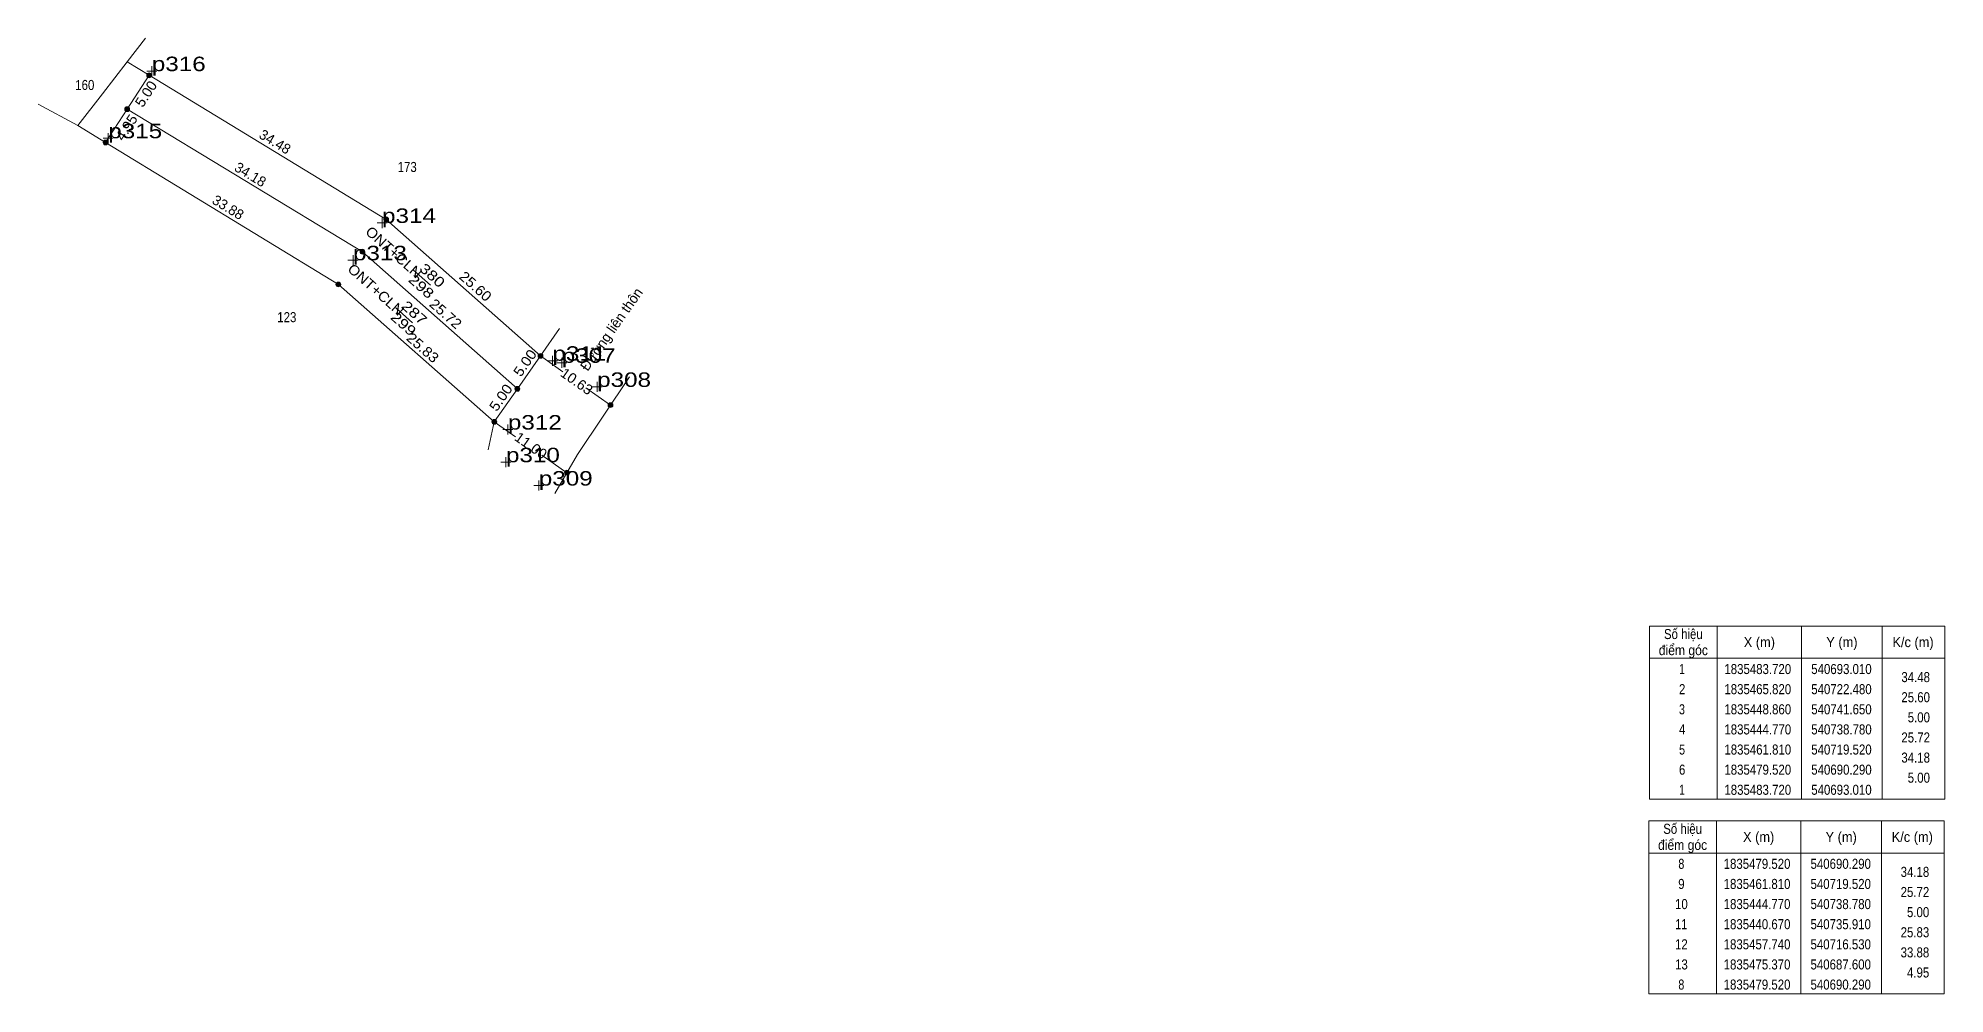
# Model space of a CAD drawing. Header units: metres. Extents: x 540353 to 540916, y 1835370 to 1835543.
# Drawn here: x 540679.2 to 540916.2, y 1835369.6 to 1835488.3 of the extents above; entities that cross this region are included whole.
import ezdxf
from ezdxf.enums import TextEntityAlignment as Align

# ---------------------------------------------------------------- set-up
doc = ezdxf.new("R2010")
doc.units = ezdxf.units.M
doc.header["$LTSCALE"] = 0.5
for name, color, linetype, lineweight in [('1', 7, 'Continuous', 13), ('10', 7, 'Continuous', 13), ('23', 7, 'Continuous', 13), ('42', 7, 'Continuous', 13), ('63', 7, 'Continuous', 13), ('7', 7, 'Continuous', 13)]:
    doc.layers.add(name, color=color, linetype=linetype, lineweight=lineweight)
doc.layers.add('12', color=7, linetype='Continuous')

msp = doc.modelspace()

# ---------------------------------------------------------------- texts
at = {"layer": '1', "width": 0.85}
msp.add_text('173', height=1.25, dxfattribs=at).set_placement((540725.085, 1835471.71), align=Align.CENTER)
at = {"layer": '1', "width": 1.25}
for s, p in [('298', (540726.4184, 1835457.0277)), ('299', (540724.2034, 1835452.3743))]:
    msp.add_text(s, height=1.25, rotation=318.192, dxfattribs=at).set_placement(p, align=Align.CENTER)
at = {"layer": '12', "width": 1.25}
for s, p in [('p316', (540693.35, 1835484.24)), ('p315', (540687.94, 1835475.9)), ('p314', (540721.96, 1835465.38)), ('p313', (540718.35, 1835460.74)), ('p311', (540743.13, 1835448.26)), ('p307', (540744.29, 1835448)), ('p308', (540748.69, 1835445.01)), ('p312', (540737.6, 1835439.71)), ('p310', (540737.36, 1835435.65)), ('p309', (540741.44, 1835432.75))]:
    msp.add_text(s, height=1.8, dxfattribs=at).set_placement(p)
at = {"layer": '63'}
for s, width, p in [('160', 0.85, (540685.02, 1835481.9)), ('123', 0.85, (540710.125, 1835453.05)), ('Số hiệu', 0.85, (540883.67, 1835413.68)), ('điểm góc', 0.9, (540883.67, 1835411.68)), ('X (m)', 0.95, (540893.12, 1835412.68)), ('Y (m)', 0.95, (540903.375, 1835412.68)), ('K/c (m)', 0.95, (540912.215, 1835412.68)), (' 1', 0.75, (540883.32, 1835409.33)), ('1835483.720', 0.85, (540892.92, 1835409.33)), ('540693.010', 0.85, (540903.32, 1835409.33)), (' 2', 0.85, (540883.325, 1835406.83)), ('1835465.820', 0.85, (540892.92, 1835406.83)), ('540722.480', 0.85, (540903.32, 1835406.83)), (' 3', 0.8, (540883.315, 1835404.33)), ('1835448.860', 0.85, (540892.92, 1835404.33)), ('540741.650', 0.85, (540903.32, 1835404.33)), (' 4', 0.85, (540883.32, 1835401.83)), ('1835444.770', 0.85, (540892.92, 1835401.83)), ('540738.780', 0.85, (540903.32, 1835401.83)), (' 5', 0.8, (540883.325, 1835399.33)), ('1835461.810', 0.85, (540892.92, 1835399.33)), ('540719.520', 0.85, (540903.32, 1835399.33)), (' 6', 0.85, (540883.325, 1835396.83)), ('1835479.520', 0.85, (540892.92, 1835396.83)), ('540690.290', 0.85, (540903.32, 1835396.83)), (' 1', 0.75, (540883.32, 1835394.33)), ('1835483.720', 0.85, (540892.92, 1835394.33)), ('540693.010', 0.85, (540903.32, 1835394.33)), ('điểm góc', 0.9, (540883.58, 1835387.48)), ('Số hiệu', 0.85, (540883.58, 1835389.48)), ('X (m)', 0.95, (540893.03, 1835388.48)), ('Y (m)', 0.95, (540903.285, 1835388.48)), ('K/c (m)', 0.95, (540912.125, 1835388.48)), (' 8', 0.8, (540883.235, 1835385.13)), ('1835479.520', 0.85, (540892.83, 1835385.13)), ('540690.290', 0.85, (540903.23, 1835385.13)), (' 9', 0.85, (540883.23, 1835382.63)), ('1835461.810', 0.85, (540892.83, 1835382.63)), ('540719.520', 0.85, (540903.23, 1835382.63)), (' 10', 0.85, (540883.23, 1835380.13)), ('1835444.770', 0.85, (540892.83, 1835380.13)), ('540738.780', 0.85, (540903.23, 1835380.13)), (' 11', 0.8, (540883.23, 1835377.63)), ('1835440.670', 0.85, (540892.83, 1835377.63)), ('540735.910', 0.85, (540903.23, 1835377.63)), (' 12', 0.85, (540883.225, 1835375.13)), ('1835457.740', 0.85, (540892.83, 1835375.13)), ('540716.530', 0.85, (540903.23, 1835375.13)), (' 13', 0.85, (540883.235, 1835372.63)), ('1835475.370', 0.85, (540892.83, 1835372.63)), ('540687.600', 0.85, (540903.23, 1835372.63)), (' 8', 0.8, (540883.235, 1835370.13)), ('1835479.520', 0.85, (540892.83, 1835370.13)), ('540690.290', 0.85, (540903.23, 1835370.13))]:
    msp.add_text(s, height=1.25, dxfattribs=dict(at, width=width)).set_placement(p, align=Align.CENTER)
for s, rotation, width, p in [('5.00', 57.072, 1.05, (540693.1513, 1835481.0753)), ('4.95', 57.049, 1.05, (540690.7291, 1835476.8951)), ('ONT+CLN', 318.192, 1.1, (540723.0034, 1835461.2729)), ('ONT+CLN', 318.192, 1.1, (540720.7834, 1835456.6229)), ('380', 318.192, 1.25, (540727.7834, 1835458.3954)), ('25.60', 318.5, 1.1, (540733.1559, 1835457.0388)), ('287', 318.192, 1.25, (540725.5534, 1835453.7533)), ('25.72', 318.5, 1.1, (540729.4509, 1835453.6233)), ('25.83', 318.626, 1.1, (540726.6019, 1835449.4069)), ('5.00', 54.942, 1.1, (540740.2368, 1835447.626)), ('10.63', 324.92, 1.05, (540745.7958, 1835445.1848)), ('5.00', 55.008, 1.1, (540737.2346, 1835443.3266)), ('11.00', 324.982, 1.05, (540740.1014, 1835437.2098))]:
    msp.add_text(s, height=1.25, rotation=rotation, dxfattribs=dict(at, width=width)).set_placement(p, align=Align.CENTER)
for s, rotation, p in [('34.48', 328.726, (540708.3356, 1835474.9329)), ('34.18', 328.789, (540705.2761, 1835470.8654)), ('33.88', 328.642, (540702.5048, 1835466.7897)), ('Đường liên thôn', 54.929, (540750.9738, 1835451.8159))]:
    msp.add_text(s, height=1.25, rotation=rotation, dxfattribs=at).set_placement(p, align=Align.CENTER)
at = {"layer": '63', "width": 0.85}
for s, p in [('34.48', (540914.32, 1835408.33)), ('25.60', (540914.32, 1835405.83)), ('5.00', (540914.32, 1835403.33)), ('25.72', (540914.32, 1835400.83)), ('34.18', (540914.32, 1835398.33)), ('5.00', (540914.32, 1835395.83)), ('34.18', (540914.23, 1835384.13)), ('25.72', (540914.23, 1835381.63)), ('5.00', (540914.23, 1835379.13)), ('25.83', (540914.23, 1835376.63)), ('33.88', (540914.23, 1835374.13)), ('4.95', (540914.23, 1835371.63))]:
    msp.add_text(s, height=1.25, dxfattribs=at).set_placement(p, align=Align.RIGHT)

# ---------------------------------------------------------------- hatches: boundary and pattern name
at = {"layer": '63'}
for points in [[(540693.31, 1835483.72, 1), (540692.71, 1835483.72, 1)], [(540690.59, 1835479.52, 1), (540689.99, 1835479.52, 1)], [(540687.9, 1835475.37, 1), (540687.3, 1835475.37, 1)], [(540722.78, 1835465.82, 1), (540722.18, 1835465.82, 1)], [(540719.82, 1835461.81, 1), (540719.22, 1835461.81, 1)], [(540716.83, 1835457.74, 1), (540716.23, 1835457.74, 1)], [(540741.95, 1835448.86, 1), (540741.35, 1835448.86, 1)], [(540739.08, 1835444.77, 1), (540738.48, 1835444.77, 1)], [(540736.21, 1835440.67, 1), (540735.61, 1835440.67, 1)], [(540750.65, 1835442.75, 1), (540750.05, 1835442.75, 1)], [(540745.23, 1835434.35, 1), (540744.63, 1835434.35, 1)]]:
    msp.add_hatch(color=256, dxfattribs=at).paths.add_polyline_path(points)

# ---------------------------------------------------------------- linework, layer by layer
at = {"layer": '1'}
for p, q in [((540690.29, 1835479.52), (540693.01, 1835483.72)), ((540743.44, 1835431.76), (540746.24, 1835436.63))]:
    msp.add_line(p, q, dxfattribs=at)
for points in [[(540693.01, 1835483.72), (540722.48, 1835465.82), (540741.65, 1835448.86), (540738.78, 1835444.77), (540719.52, 1835461.81), (540690.29, 1835479.52)], [(540690.29, 1835479.52), (540719.52, 1835461.81), (540738.78, 1835444.77), (540735.91, 1835440.67), (540716.53, 1835457.74), (540687.6, 1835475.37)]]:
    msp.add_lwpolyline(points, close=True, dxfattribs=at)
msp.add_lwpolyline([(540690.29, 1835479.52), (540687.6, 1835475.37), (540684.15, 1835477.47)], dxfattribs=at)
at = {"layer": '10'}
for p, q in [((540690.27, 1835485.38), (540692.56, 1835488.34)), ((540679.22, 1835480.13), (540684.15, 1835477.47)), ((540690.29, 1835479.52), (540719.52, 1835461.81)), ((540722.48, 1835465.82), (540741.65, 1835448.86)), ((540719.52, 1835461.81), (540738.78, 1835444.77))]:
    msp.add_line(p, q, dxfattribs=at)
for points in [[(540690.27, 1835485.38), (540693.01, 1835483.72), (540722.48, 1835465.82)], [(540687.6, 1835475.37), (540716.53, 1835457.74), (540735.91, 1835440.67), (540735.14, 1835437.21)]]:
    msp.add_lwpolyline(points, dxfattribs=at)
at = {"layer": '23'}
for p, q in [((540744.03, 1835452.25), (540741.65, 1835448.86)), ((540752.7, 1835446.24), (540746.24, 1835436.63))]:
    msp.add_line(p, q, dxfattribs=at)
at = {"layer": '42'}
for points in [[(540690.27, 1835485.38), (540687.21, 1835481.43), (540684.15, 1835477.47)], [(540735.91, 1835440.67), (540738.78, 1835444.77), (540741.65, 1835448.86)]]:
    msp.add_lwpolyline(points, dxfattribs=at)
at = {"layer": '63'}
for p, q in [((540725.88, 1835459.5), (540727.97, 1835457.63)), ((540723.66, 1835454.85), (540725.75, 1835452.98)), ((540744.44, 1835446.9), (540741.65, 1835448.86)), ((540750.35, 1835442.75), (540747.29, 1835444.9)), ((540738.56, 1835438.81), (540735.91, 1835440.67)), ((540744.93, 1835434.35), (540741.83, 1835436.52)), ((540887.87, 1835415.3), (540887.87, 1835393.8)), ((540898.37, 1835415.3), (540898.37, 1835393.8)), ((540908.37, 1835415.3), (540908.37, 1835393.8)), ((540879.47, 1835411.3), (540916.17, 1835411.3)), ((540887.78, 1835391.1), (540887.78, 1835369.6)), ((540898.28, 1835391.1), (540898.28, 1835369.6)), ((540908.28, 1835391.1), (540908.28, 1835369.6)), ((540879.38, 1835387.1), (540916.08, 1835387.1))]:
    msp.add_line(p, q, dxfattribs=at)
for points in [[(540879.47, 1835415.3), (540916.17, 1835415.3), (540916.17, 1835393.8), (540879.47, 1835393.8)], [(540879.38, 1835391.1), (540916.08, 1835391.1), (540916.08, 1835369.6), (540879.38, 1835369.6)]]:
    msp.add_lwpolyline(points, close=True, dxfattribs=at)
for centre in [(540693.01, 1835483.72), (540690.29, 1835479.52), (540687.6, 1835475.37), (540722.48, 1835465.82), (540719.52, 1835461.81), (540716.53, 1835457.74), (540741.65, 1835448.86), (540738.78, 1835444.77), (540735.91, 1835440.67), (540750.35, 1835442.75), (540744.93, 1835434.35)]:
    msp.add_circle(centre, 0.3, dxfattribs=at)
at = {"layer": '7'}
for p, q in [((540693.97, 1835484.25), (540692.73, 1835484.25)), ((540693.35, 1835483.62), (540693.35, 1835484.87)), ((540687.94, 1835475.27), (540687.94, 1835476.52)), ((540688.56, 1835475.9), (540687.31, 1835475.9)), ((540722.59, 1835465.38), (540721.34, 1835465.38)), ((540721.97, 1835464.75), (540721.97, 1835466)), ((540718.97, 1835460.74), (540717.72, 1835460.74)), ((540718.35, 1835460.12), (540718.35, 1835461.37)), ((540743.75, 1835448.26), (540742.5, 1835448.26)), ((540743.13, 1835447.63), (540743.13, 1835448.88)), ((540744.91, 1835448), (540743.66, 1835448)), ((540744.29, 1835447.38), (540744.29, 1835448.63)), ((540748.69, 1835444.39), (540748.69, 1835445.64)), ((540749.31, 1835445.01), (540748.06, 1835445.01)), ((540738.23, 1835439.71), (540736.98, 1835439.71)), ((540737.6, 1835439.08), (540737.6, 1835440.33)), ((540737.36, 1835435.03), (540737.36, 1835436.28)), ((540737.99, 1835435.65), (540736.74, 1835435.65)), ((540742.06, 1835432.75), (540740.81, 1835432.75)), ((540741.44, 1835432.12), (540741.44, 1835433.37))]:
    msp.add_line(p, q, dxfattribs=at)

msp.set_redraw_order([(e.dxf.handle, doc.entitydb.next_handle()) for e in msp.query("TEXT MTEXT ATTDEF DIMENSION ARC_DIMENSION")])  # texts and dimensions are drawn at this point

doc.saveas('drawing.dxf')
